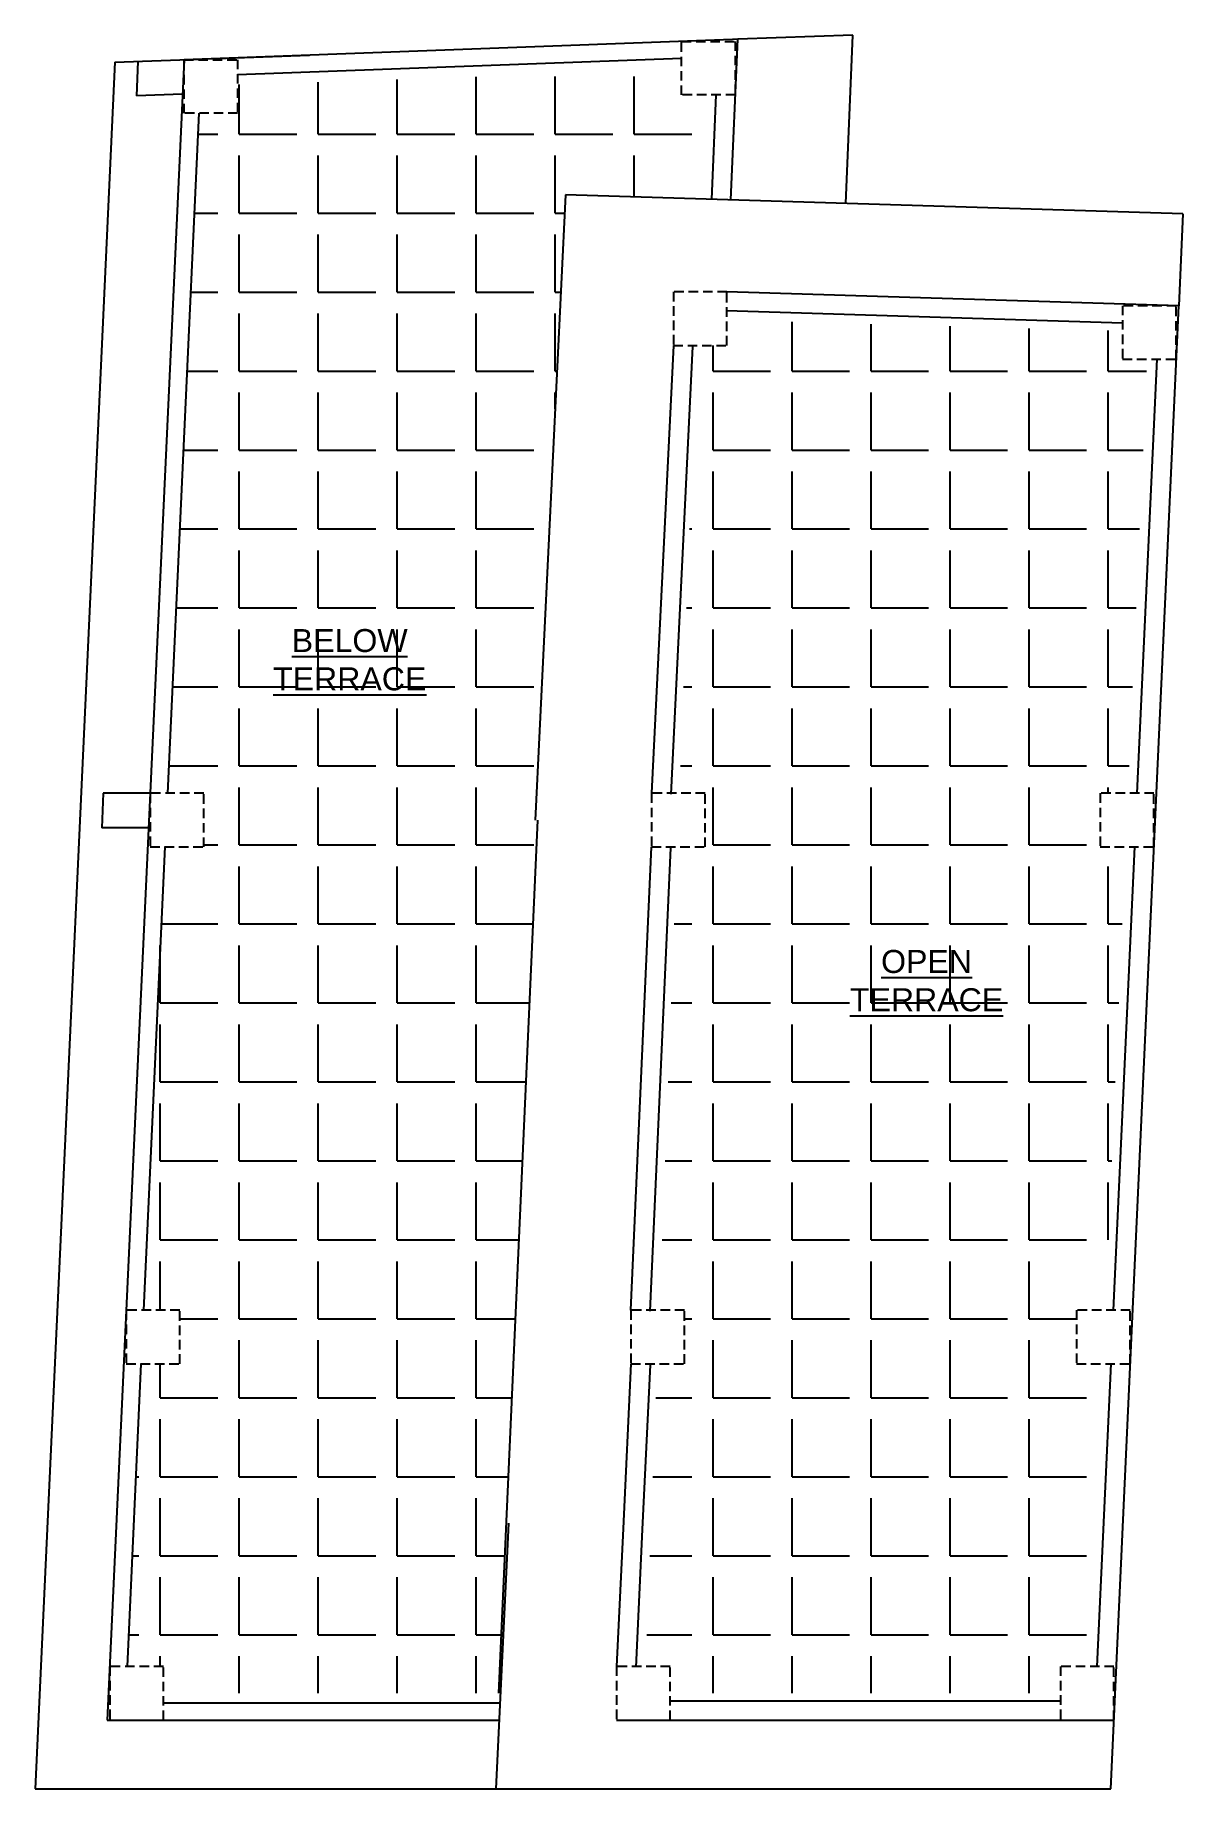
# Model space of a CAD drawing. Header units: inches. Extents: x -10117506 to -5032697, y -6529230 to -3253155.
# Drawn here: x -5061062.3 to -5060762.5, y -3264235.9 to -3263777.9 of the extents above; entities that cross this region are included whole.
import ezdxf

# ---------------------------------------------------------------- set-up
doc = ezdxf.new("R2010")
doc.units = ezdxf.units.IN
doc.header["$LTSCALE"] = 2
doc.header["$MEASUREMENT"] = 0
doc.linetypes.add('DASHED2', pattern=[0.375, 0.25, -0.125])
doc.layers.get('0').update_dxf_attribs({"linetype": 'CONTINUOUS'})
doc.layers.add('A-Hatch', color=7, linetype='CONTINUOUS')
doc.layers.add('TEXT', color=181, linetype='CONTINUOUS', lineweight=25)
doc.styles.add('arial.', font='arial.ttf')

msp = doc.modelspace()

# ---------------------------------------------------------------- texts
at = {"layer": 'TEXT', "lineweight": -2, "char_height": 6, "width": 127.5059, "attachment_point": 5, "style": 'arial.'}
for s, insert in [('{\\LBELOW \\PTERRACE}', (-5060980.1, -3263941.02)), ('{\\LOPEN\\PTERRACE}', (-5060829.47, -3264024.83))]:
    msp.add_mtext(s, dxfattribs=dict(at, insert=insert))

# ---------------------------------------------------------------- hatches: boundary and pattern name
at = {"layer": 'A-Hatch', "ltscale": 0.5}
h = msp.add_hatch(dxfattribs=at)
h.set_pattern_fill('ANGLE', color=256, scale=75)
h.set_pattern_definition([(0, (-15762.689, -4744.364), (0, 20.625), [15, -5.625]), (90, (-15762.689, -4744.364), (-20.625, 1e-15), [15, -5.625])])
h.paths.add_polyline_path([(-5061021.82, -3263848.43), (-5061027.71, -3263975.88), (-5061018.22, -3263975.88), (-5061018.22, -3263982.88), (-5060931.65, -3263982.88), (-5060925.24, -3263851.09)])
h.paths.add_polyline_path([(-5060930.99, -3263982.88), (-5061018.22, -3263982.88), (-5061018.22, -3263989.88), (-5061028.36, -3263989.88), (-5061033.95, -3264110.88), (-5061024.46, -3264110.88), (-5061024.46, -3264117.88), (-5060937.02, -3264117.88)])
h.paths.add_polyline_path([(-5060925.24, -3263851.09), (-5060923.71, -3263819.61), (-5060888.02, -3263820.7), (-5060886.96, -3263793.51), (-5060893.42, -3263793.51), (-5060893.42, -3263786.97), (-5061009.36, -3263790.82), (-5061009.36, -3263798.29), (-5061019.5, -3263798.29), (-5061021.82, -3263848.43)])
h.paths.add_polyline_path([(-5061038.25, -3264203.88), (-5061028.75, -3264203.88), (-5061028.75, -3264210.88), (-5060941.18, -3264210.88), (-5060937.02, -3264117.88), (-5061024.46, -3264117.88), (-5061024.46, -3264124.88), (-5061034.6, -3264124.88)])
h.paths.add_polyline_path([(-5060892.68, -3264117.88), (-5060892.68, -3264124.88), (-5060899.8, -3264124.88), (-5060902.86, -3264203.88), (-5060896.4, -3264203.88), (-5060896.4, -3264210.88), (-5060794.53, -3264210.88), (-5060794.53, -3264203.88), (-5060786.92, -3264203.88), (-5060783.44, -3264124.88), (-5060790.28, -3264124.88), (-5060790.28, -3264117.88)])
h.paths.add_polyline_path([(-5060790.28, -3264117.88), (-5060790.28, -3264110.88), (-5060782.82, -3264110.88), (-5060777.49, -3263989.88), (-5060784.1, -3263989.88), (-5060784.1, -3263982.88), (-5060887.27, -3263982.88), (-5060887.27, -3263989.88), (-5060894.57, -3263989.88), (-5060899.26, -3264110.88), (-5060892.68, -3264110.88), (-5060892.68, -3264117.88)])
h.paths.add_polyline_path([(-5060771.88, -3263862.54), (-5060778.27, -3263862.54), (-5060778.27, -3263855.15), (-5060881.59, -3263852.3), (-5060881.59, -3263858.91), (-5060889.5, -3263858.91), (-5060894.03, -3263975.88), (-5060887.27, -3263975.88), (-5060887.27, -3263982.88), (-5060784.1, -3263982.88), (-5060784.1, -3263975.88), (-5060776.88, -3263975.88)])
h.paths.add_polyline_path([(-5061001.3, -3263930.81), (-5060958.9, -3263930.81), (-5060958.9, -3263951.22), (-5061001.3, -3263951.22)], flags=24)
h.paths.add_polyline_path([(-5060850.67, -3264014.63), (-5060808.27, -3264014.63), (-5060808.27, -3264035.04), (-5060850.67, -3264035.04)], flags=24)

# ---------------------------------------------------------------- linework, layer by layer
at = {"ltscale": 0.5}
for p, q in [((-5060880.16, -3263779.02), (-5061023.36, -3263784.29)), ((-5060880.57, -3263820.93), (-5060878.79, -3263778.97)), ((-5060848.72, -3263777.87), (-5060878.79, -3263778.97)), ((-5060850.58, -3263821.85), (-5060848.72, -3263777.87)), ((-5061041.41, -3263784.95), (-5061062.25, -3264235.88)), ((-5061023.36, -3263784.29), (-5061043.4, -3264217.88)), ((-5061041.41, -3263784.95), (-5060990.58, -3263783.08)), ((-5061035.4, -3263784.73), (-5061035.81, -3263793.75)), ((-5060893.42, -3263784.01), (-5061009.36, -3263788.27)), ((-5061023.78, -3263793.31), (-5061035.81, -3263793.75)), ((-5060885.57, -3263820.78), (-5060884.41, -3263793.51)), ((-5061019.5, -3263798.29), (-5061027.71, -3263975.88)), ((-5060923.71, -3263819.61), (-5060931.65, -3263982.88)), ((-5060762.53, -3263824.56), (-5060923.71, -3263819.61)), ((-5060762.53, -3263824.56), (-5060763.63, -3263848.54)), ((-5060763.63, -3263848.54), (-5060881.59, -3263844.91)), ((-5060781.36, -3264235.88), (-5060763.63, -3263848.54)), ((-5060778.27, -3263853.09), (-5060881.74, -3263849.91)), ((-5060895.59, -3263858.91), (-5060901.27, -3263975.88)), ((-5060890.59, -3263859.15), (-5060896.28, -3263976.12)), ((-5060774.46, -3263975.88), (-5060769.27, -3263862.54)), ((-5061044.45, -3263975.88), (-5061044.86, -3263984.88)), ((-5061032.45, -3263975.88), (-5061044.45, -3263975.88)), ((-5061032.86, -3263984.88), (-5061044.86, -3263984.88)), ((-5060941.18, -3264210.88), (-5060930.99, -3263982.88)), ((-5061028.36, -3263989.88), (-5061033.95, -3264110.88)), ((-5060906.68, -3264110.88), (-5060901.27, -3263989.88)), ((-5060901.68, -3264111.1), (-5060896.28, -3263990.1)), ((-5060780.64, -3264110.88), (-5060775.1, -3263989.88)), ((-5061034.6, -3264124.88), (-5061038.25, -3264203.88)), ((-5060906.68, -3264124.88), (-5060908.7, -3264167.88)), ((-5060901.68, -3264125.11), (-5060903.71, -3264168.11)), ((-5060784.9, -3264203.88), (-5060781.28, -3264124.88)), ((-5060938.67, -3264166.46), (-5060941.94, -3264235.88)), ((-5060908.7, -3264167.88), (-5060910.4, -3264203.88)), ((-5060903.71, -3264168.11), (-5060905.41, -3264204.11)), ((-5061028.75, -3264213.38), (-5060940.88, -3264213.38)), ((-5060896.4, -3264212.88), (-5060794.53, -3264212.88)), ((-5061029.4, -3264217.88), (-5060941.1, -3264217.88)), ((-5060910.4, -3264217.88), (-5060897.4, -3264217.88)), ((-5060897.4, -3264217.88), (-5060878.4, -3264217.88)), ((-5060896.4, -3264217.88), (-5060780.53, -3264217.88)), ((-5061062.25, -3264235.88), (-5060781.36, -3264235.88))]:
    msp.add_line(p, q, dxfattribs=at)
at = {"color": 3, "ltscale": 0.5}
for p, q in [((-5060878.79, -3263778.97), (-5060880.16, -3263779.02)), ((-5061043.4, -3264217.88), (-5061029.4, -3264217.88))]:
    msp.add_line(p, q, dxfattribs=at)
at = {"linetype": 'DASHED2', "ltscale": 5}
for points in [[(-5060893.42, -3263779.51), (-5060879.42, -3263779.51), (-5060879.42, -3263793.51), (-5060893.42, -3263793.51)], [(-5061023.36, -3263784.29), (-5061009.36, -3263784.29), (-5061009.36, -3263798.29), (-5061023.36, -3263798.29)], [(-5060895.59, -3263858.91), (-5060881.59, -3263858.91), (-5060881.59, -3263844.91), (-5060895.59, -3263844.91)], [(-5060778.27, -3263862.54), (-5060764.27, -3263862.54), (-5060764.27, -3263848.54), (-5060778.27, -3263848.54)], [(-5061032.22, -3263989.88), (-5061018.22, -3263989.88), (-5061018.22, -3263975.88), (-5061032.22, -3263975.88)], [(-5060901.27, -3263989.88), (-5060887.27, -3263989.88), (-5060887.27, -3263975.88), (-5060901.27, -3263975.88)], [(-5060784.1, -3263989.88), (-5060770.1, -3263989.88), (-5060770.1, -3263975.88), (-5060784.1, -3263975.88)], [(-5061038.46, -3264124.88), (-5061024.46, -3264124.88), (-5061024.46, -3264110.88), (-5061038.46, -3264110.88)], [(-5060906.68, -3264124.88), (-5060892.68, -3264124.88), (-5060892.68, -3264110.88), (-5060906.68, -3264110.88)], [(-5060790.28, -3264124.88), (-5060776.28, -3264124.88), (-5060776.28, -3264110.88), (-5060790.28, -3264110.88)], [(-5061042.75, -3264217.88), (-5061028.75, -3264217.88), (-5061028.75, -3264203.88), (-5061042.75, -3264203.88)], [(-5060910.4, -3264217.88), (-5060896.4, -3264217.88), (-5060896.4, -3264203.88), (-5060910.4, -3264203.88)], [(-5060794.53, -3264217.88), (-5060780.53, -3264217.88), (-5060780.53, -3264203.88), (-5060794.53, -3264203.88)]]:
    msp.add_lwpolyline(points, close=True, dxfattribs=at)

msp.set_redraw_order([(e.dxf.handle, doc.entitydb.next_handle()) for e in msp.query("TEXT MTEXT ATTDEF DIMENSION ARC_DIMENSION")])  # texts and dimensions are drawn at this point

doc.saveas('drawing.dxf')
